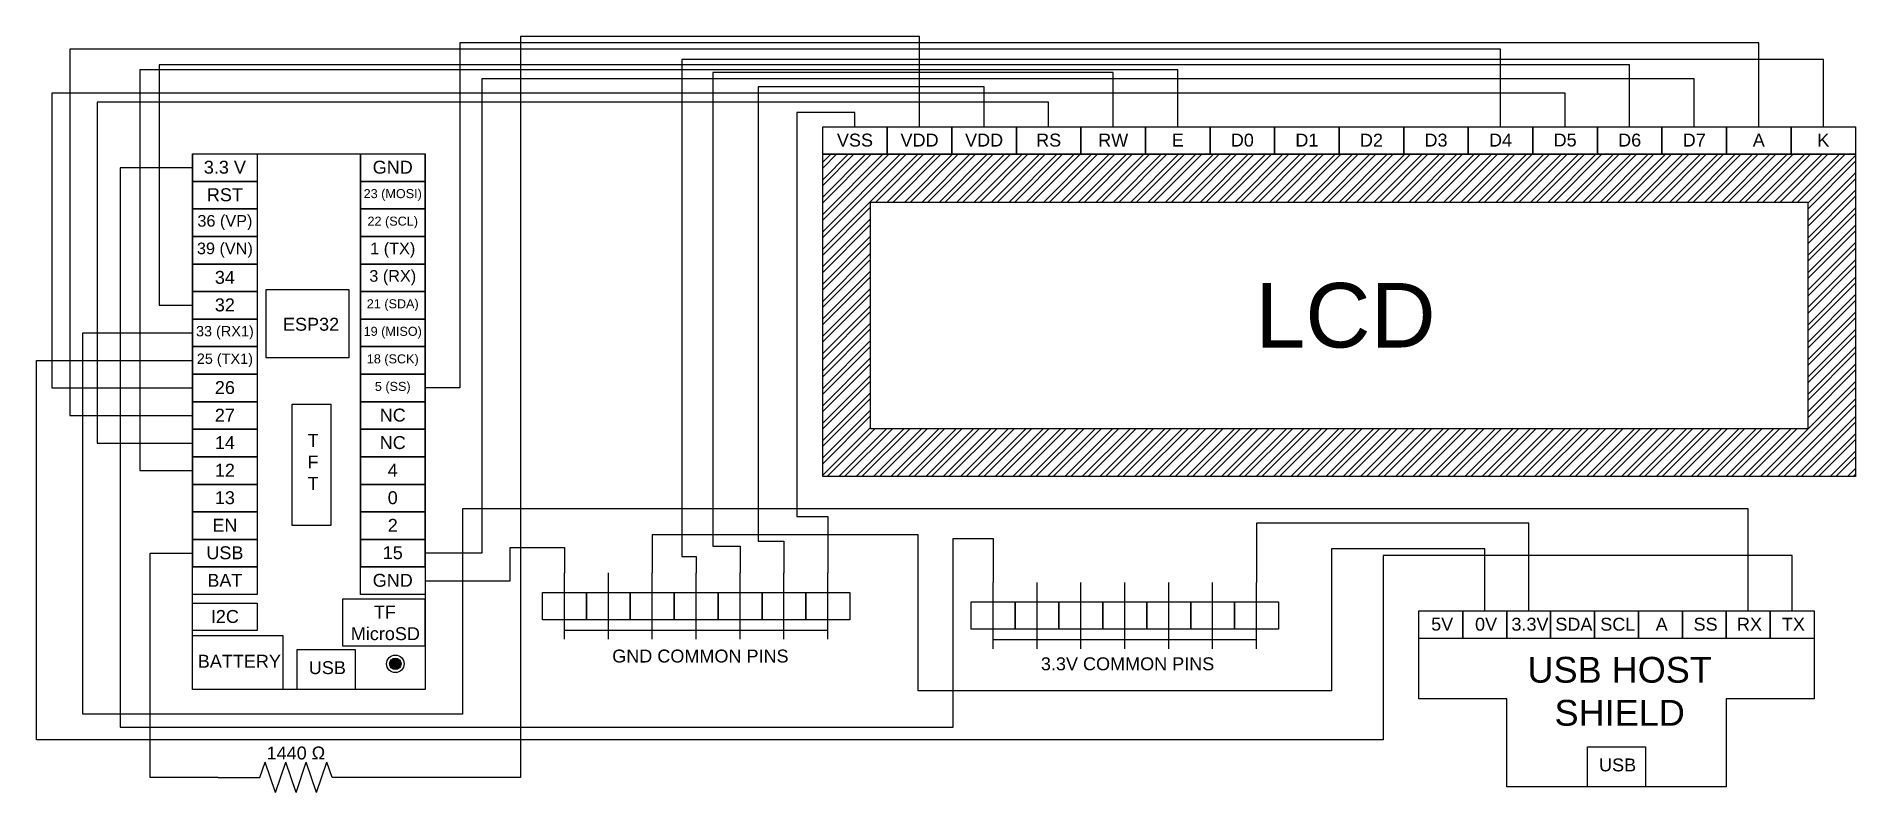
# Model space of a CAD drawing. Header units: metres. Extents: x 179 to 11979, y -3189 to 759.
# Drawn here: x 179 to 1588, y -145 to 441 of the extents above; entities that cross this region are included whole.
import ezdxf
from ezdxf.enums import TextEntityAlignment as Align

# ---------------------------------------------------------------- set-up
doc = ezdxf.new("R2010")
doc.units = ezdxf.units.M
doc.header["$LTSCALE"] = 0.5
doc.layers.get('0').update_dxf_attribs({"color": 255})
doc.layers.add('COMPONENTS', color=70, linetype='Continuous')
doc.layers.add('PINS', color=255, linetype='Continuous')
doc.layers.add('WIRES', color=7, linetype='Continuous', lineweight=25)
doc.styles.get("Standard").update_dxf_attribs({"font": 'arial.ttf'})

msp = doc.modelspace()

# ---------------------------------------------------------------- texts
at = {"layer": 'COMPONENTS', "char_height": 10, "attachment_point": 1}
for s, insert in [('GND COMMON PINS', (625, -34)), ('3.3V COMMON PINS', (957, -40))]:
    msp.add_mtext_dynamic_manual_height_columns(s, width=138.637, gutter_width=50, heights=[0], dxfattribs=dict(at, insert=insert))

# ---------------------------------------------------------------- blocks, each defined once
blk = doc.blocks.new('PIN')
blk.add_lwpolyline([(0, 0), (50, 0), (50, -21.3333), (0, -21.3333)], close=True)
blk.add_attdef('ETICHETTA', text='', height=10).set_placement((25, -10.3333), align=Align.MIDDLE)
blk = doc.blocks.new('ESP32')
at = {"layer": 'COMPONENTS'}
h = blk.add_hatch(color=256, dxfattribs=at)
h.dxf.hatch_style = 1
h.paths.add_polyline_path([(152.5279, 20, 1), (161.4721, 20, 1)])
for points in [[(0, 415), (180, 415), (180, 0), (0, 0)], [(57, 310), (121, 310), (121, 257), (57, 257)], [(77, 221), (107, 221), (107, 127), (77, 127)], [(180, 70), (116, 70), (116, 34), (180, 34)], [(70, 42), (70, 0), (0, 0), (0, 42)], [(81, 31), (126, 31), (126, 0), (81, 0)]]:
    blk.add_lwpolyline(points, close=True, dxfattribs=at)
for radius in [6.8007, 4.4721]:
    blk.add_circle((157, 20), radius, dxfattribs=at)
at = {"layer": 'PINS'}
for p, q in [((0, 415), (0, 95)), ((50, 415), (50, 95)), ((130, 415), (130, 95)), ((180, 95), (180, 415)), ((50, 393.6667), (0, 393.6667)), ((180, 393.6667), (130, 393.6667)), ((50, 372.3334), (0, 372.3334)), ((180, 372.3334), (130, 372.3334)), ((50, 351.0001), (0, 351.0001)), ((180, 351.0001), (130, 351.0001)), ((50, 329.6668), (0, 329.6668)), ((180, 329.6668), (130, 329.6668)), ((50, 308.3335), (0, 308.3335)), ((180, 308.3335), (130, 308.3335)), ((50, 287.0002), (0, 287.0002)), ((180, 287.0002), (130, 287.0002)), ((50, 265.6669), (0, 265.6669)), ((180, 265.6669), (130, 265.6669)), ((50, 244.3336), (0, 244.3336)), ((180, 244.3336), (130, 244.3336)), ((50, 223.0003), (0, 223.0003)), ((180, 223.0003), (130, 223.0003)), ((50, 201.667), (0, 201.667)), ((180, 201.667), (130, 201.667)), ((50, 180.3337), (0, 180.3337)), ((180, 180.3337), (130, 180.3337)), ((50, 159.0004), (0, 159.0004)), ((180, 159.0004), (130, 159.0004)), ((50, 137.6671), (0, 137.6671)), ((180, 137.6671), (130, 137.6671)), ((50, 116.3338), (0, 116.3338)), ((180, 116.3338), (130, 116.3338)), ((50, 95.0005), (0, 95.0005)), ((0, 95), (50, 95)), ((180, 95.0005), (130, 95.0005)), ((130, 95), (180, 95))]:
    blk.add_line(p, q, dxfattribs=at)
at = {"layer": 'COMPONENTS'}
blk.add_blockref('PIN', (0, 67.0001), dxfattribs=at).add_auto_attribs({'ETICHETTA': 'I2C'})
at = {"layer": 'PINS'}
for p, values in [((0, 415), {'ETICHETTA': '3.3 V'}), ((130, 415), {'ETICHETTA': 'GND'}), ((0, 393.6667), {'ETICHETTA': 'RST'}), ((0, 329.6668), {'ETICHETTA': '34'}), ((0, 308.3335), {'ETICHETTA': '32'}), ((0, 244.3336), {'ETICHETTA': '26'}), ((0, 223.0003), {'ETICHETTA': '27'}), ((130, 223.0003), {'ETICHETTA': 'NC'}), ((0, 201.667), {'ETICHETTA': '14'}), ((130, 201.667), {'ETICHETTA': 'NC'}), ((0, 180.3337), {'ETICHETTA': '12'}), ((130, 180.3337), {'ETICHETTA': '4'}), ((0, 159.0004), {'ETICHETTA': '13'}), ((130, 159.0004), {'ETICHETTA': '0'}), ((0, 137.6671), {'ETICHETTA': 'EN'}), ((130, 137.6671), {'ETICHETTA': '2'}), ((0, 116.3338), {'ETICHETTA': 'USB'}), ((130, 116.3338), {'ETICHETTA': '15'}), ((0, 95), {'ETICHETTA': 'BAT'}), ((130, 95), {'ETICHETTA': 'GND'})]:
    blk.add_blockref('PIN', p, dxfattribs=at).add_auto_attribs(values)
ref = blk.add_blockref('PIN', (130, 393.6667), dxfattribs=at)
ref.add_attrib('ETICHETTA', '23 (MOSI)', dxfattribs={"layer": '0', "height": 7}).set_placement((155, 383.3334), align=Align.MIDDLE)
ref = blk.add_blockref('PIN', (0, 372.3334), dxfattribs=at)
ref.add_attrib('ETICHETTA', '36 (VP)', dxfattribs={"layer": '0', "height": 9}).set_placement((25, 362.0001), align=Align.MIDDLE)
ref = blk.add_blockref('PIN', (130, 372.3334), dxfattribs=at)
ref.add_attrib('ETICHETTA', '22 (SCL)', dxfattribs={"layer": '0', "height": 7}).set_placement((155, 362.0001), align=Align.MIDDLE)
ref = blk.add_blockref('PIN', (0, 351.0001), dxfattribs=at)
ref.add_attrib('ETICHETTA', '39 (VN)', dxfattribs={"layer": '0', "height": 9}).set_placement((25, 340.6668), align=Align.MIDDLE)
ref = blk.add_blockref('PIN', (130, 351.0001), dxfattribs=at)
ref.add_attrib('ETICHETTA', '1 (TX)', dxfattribs={"layer": '0', "height": 9}).set_placement((155, 340.6668), align=Align.MIDDLE)
ref = blk.add_blockref('PIN', (130, 329.6668), dxfattribs=at)
ref.add_attrib('ETICHETTA', '3 (RX)', dxfattribs={"layer": '0', "height": 9}).set_placement((155, 319.3335), align=Align.MIDDLE)
ref = blk.add_blockref('PIN', (130, 308.3335), dxfattribs=at)
ref.add_attrib('ETICHETTA', '21 (SDA)', dxfattribs={"layer": '0', "height": 7}).set_placement((155, 298.0002), align=Align.MIDDLE)
ref = blk.add_blockref('PIN', (0, 287.0002), dxfattribs=at)
ref.add_attrib('ETICHETTA', '33 (RX1)', dxfattribs={"layer": '0', "height": 8}).set_placement((25, 276.6669), align=Align.MIDDLE)
ref = blk.add_blockref('PIN', (130, 287.0002), dxfattribs=at)
ref.add_attrib('ETICHETTA', '19 (MISO)', dxfattribs={"layer": '0', "height": 7}).set_placement((155, 276.6669), align=Align.MIDDLE)
ref = blk.add_blockref('PIN', (0, 265.6669), dxfattribs=at)
ref.add_attrib('ETICHETTA', '25 (TX1)', dxfattribs={"layer": '0', "height": 8}).set_placement((25, 255.3336), align=Align.MIDDLE)
ref = blk.add_blockref('PIN', (130, 265.6669), dxfattribs=at)
ref.add_attrib('ETICHETTA', '18 (SCK)', dxfattribs={"layer": '0', "height": 7}).set_placement((155, 255.3336), align=Align.MIDDLE)
ref = blk.add_blockref('PIN', (130, 244.3336), dxfattribs=at)
ref.add_attrib('ETICHETTA', '5 (SS)', dxfattribs={"layer": '0', "height": 7}).set_placement((155, 234.0003), align=Align.MIDDLE)
at = {"layer": 'COMPONENTS', "char_height": 10, "attachment_point": 1}
for s, width, insert in [('ESP32', 50, (70, 288)), ('T\\PF\\PT', 11, (89, 198)), ('\\pi29.35841;TF\\P\\pi11.52075;MicroSD', 74.815037, (111, 65.0077)), ('BATTERY', 30, (4, 27)), ('USB', 26, (90, 22))]:
    blk.add_mtext_dynamic_manual_height_columns(s, width=width, gutter_width=50, heights=[0], dxfattribs=dict(at, insert=insert))
blk = doc.blocks.new('LCD_1602')
at = {"layer": 'COMPONENTS'}
h = blk.add_hatch(dxfattribs=at)
h.set_pattern_fill('ANSI32', color=256)
h.paths.add_polyline_path([(0, 249.7), (0, 0), (800, 0), (800, 249.7)])
h.paths.add_polyline_path([(763, 212.7), (763, 37), (37, 37), (37, 212.7)], flags=16)
h.paths.add_polyline_path([(317.4, 71.8), (482.1, 71.8), (482.1, 174.9), (317.4, 174.9)], flags=8)
for points in [[(0, 271), (800, 271), (800, 0), (0, 0)], [(0, 249.7), (800, 249.7), (800, 0), (0, 0)], [(37, 212.7), (763, 212.7), (763, 37), (37, 37)]]:
    blk.add_lwpolyline(points, close=True, dxfattribs=at)
at = {"layer": 'PINS'}
for p, values in [((0, 271), {'ETICHETTA': 'VSS'}), ((50, 271), {'ETICHETTA': 'VDD'}), ((100, 271), {'ETICHETTA': 'VDD'}), ((150, 271), {'ETICHETTA': 'RS'}), ((200, 271), {'ETICHETTA': 'RW'}), ((250, 271), {'ETICHETTA': 'E'}), ((300, 271), {'ETICHETTA': 'D0'}), ((350, 271), {'ETICHETTA': 'D1'}), ((400, 271), {'ETICHETTA': 'D2'}), ((450, 271), {'ETICHETTA': 'D3'}), ((500, 271), {'ETICHETTA': 'D4'}), ((550, 271), {'ETICHETTA': 'D5'}), ((600, 271), {'ETICHETTA': 'D6'}), ((650, 271), {'ETICHETTA': 'D7'}), ((700, 271), {'ETICHETTA': 'A'}), ((750, 271), {'ETICHETTA': 'K'})]:
    blk.add_blockref('PIN', p, dxfattribs=at).add_auto_attribs(values)
at = {"layer": 'COMPONENTS', "insert": (335, 150), "char_height": 50, "attachment_point": 1}
blk.add_mtext_dynamic_manual_height_columns('LCD', width=336, gutter_width=50, heights=[0], dxfattribs=at)
blk = doc.blocks.new('SHORT_PIN')
blk.add_lwpolyline([(0, 21.3333), (34, 21.3333), (34, 0), (0, 0)], close=True)
blk.add_attdef('ETICHETTA', text='', height=10).set_placement((18, 11), align=Align.MIDDLE)
blk = doc.blocks.new('USB_HOST_SHIELD')
at = {"layer": 'COMPONENTS'}
for points in [[(238, -136.3333), (68, -136.3333), (68, -68.16665), (0, -68.16665), (0, 0), (306, 0), (306, -68.16665), (238, -68.16665)], [(130.5, -105.3333), (175.5, -105.3333), (175.5, -136.3333), (130.5, -136.3333)]]:
    blk.add_lwpolyline(points, close=True, dxfattribs=at)
at = {"layer": 'PINS'}
for p, values in [((0, -21.3333), {'ETICHETTA': '5V'}), ((34, -21.3333), {'ETICHETTA': '0V'}), ((68, -21.3333), {'ETICHETTA': '3.3V'}), ((102, -21.3333), {'ETICHETTA': 'SDA'}), ((136, -21.3333), {'ETICHETTA': 'SCL'}), ((170, -21.3333), {'ETICHETTA': 'A'}), ((204, -21.3333), {'ETICHETTA': 'SS'}), ((238, -21.3333), {'ETICHETTA': 'RX'}), ((272, -21.3333), {'ETICHETTA': 'TX'})]:
    blk.add_blockref('SHORT_PIN', p, dxfattribs=at).add_auto_attribs(values)
at = {"layer": 'COMPONENTS', "attachment_point": 1}
for s, width, insert, char_height in [('\\pi3.06657;USB HOST \\P\\pi24.0079;SHIELD', 146.2013487, (81, -35.62983), 20), ('USB', 26, (139.5, -114.3333), 10)]:
    blk.add_mtext_dynamic_manual_height_columns(s, width=width, gutter_width=50, heights=[0], dxfattribs=dict(at, insert=insert, char_height=char_height))
blk = doc.blocks.new('Parallel')
at = {"layer": 'PINS'}
for p, q in [((17, -15), (17, 36.3333)), ((51, -15), (51, 36.3333)), ((85, -15), (85, 36.3333)), ((119, -15), (119, 36.3333)), ((153, -15), (153, 36.3333)), ((187, -15), (187, 36.3333)), ((221, -15), (221, 36.3333)), ((17, -8), (221, -8))]:
    blk.add_line(p, q, dxfattribs=at)
at = {"layer": 'COMPONENTS'}
for p in [(0, 0), (34, 0), (68, 0), (102, 0), (136, 0), (170, 0), (204, 0)]:
    blk.add_blockref('SHORT_PIN', p, dxfattribs=at)
blk = doc.blocks.new('Res')
for p, q in [((0, 0), (0, -10.73)), ((-3.93, -14.73), (3.93, -12.07)), ((0, -10.73), (3.93, -12.07)), ((-3.93, -14.73), (3.93, -17.39)), ((-3.93, -20.06), (3.93, -17.39)), ((-3.93, -20.06), (3.93, -22.72)), ((-3.93, -25.38), (3.93, -22.72)), ((-3.93, -25.38), (3.93, -28.05)), ((0, -29.38), (3.93, -28.05)), ((0, -40.11), (0, -29.38))]:
    blk.add_line(p, q)
blk = doc.blocks.new('Resistenza')
at = {"color": 1, "xscale": 3, "yscale": 3, "zscale": 3, "rotation": 90}
blk.add_blockref('Res', (0, 0), dxfattribs=at)
blk.add_attdef('RESISTENZA', text='', height=10).set_placement((60.1, 13.9), align=Align.CENTER)

# ---------------------------------------------------------------- linework, layer by layer
at = {"layer": 'WIRES', "color": 18, "true_color": 0x000000}
for p, q in [((546, 19.3), (546, 45)), ((546, 45), (588, 45)), ((588, 45), (588, 25.3)), ((480, 19.3), (546, 19.3))]:
    msp.add_line(p, q, dxfattribs=at)
at = {"layer": 'WIRES', "color": 240, "true_color": 0xed1f24}
msp.add_lwpolyline([(863, 371), (863, 441), (554, 441), (554, -133), (440.2, -133)], dxfattribs=at)
at = {"layer": 'WIRES', "color": 30, "true_color": 0xf26722}
for points in [[(1313, 371), (1313, 431), (205, 431), (205, 147.3), (300, 147.3)], [(1538.8, -4), (1538.8, 39), (1222, 39), (1222, -104), (179, -104), (179, 190), (300, 190)]]:
    msp.add_lwpolyline(points, dxfattribs=at)
at = {"layer": 'WIRES', "color": 152, "true_color": 0x2776bb}
for points in [[(1513, 371), (1513, 436), (507, 436), (507, 168.7), (480, 168.7)], [(963, 371), (963, 390), (226, 390), (226, 126), (300, 126)]]:
    msp.add_lwpolyline(points, dxfattribs=at)
at = {"layer": 'WIRES', "color": 219, "true_color": 0x642165}
for points in [[(1563, 371), (1563, 423), (679, 423), (679, 38), (690, 38), (690, 25.3)], [(1013, 371), (1013, 413), (703, 413), (703, 46), (724, 46), (724, 25.3)]]:
    msp.add_lwpolyline(points, dxfattribs=at)
at = {"layer": 'WIRES', "color": 254, "true_color": 0xdadbdc}
for points in [[(1063, 371), (1063, 415), (259, 415), (259, 104.7), (300, 104.7)], [(1334.8, -4), (1334.8, 64), (1124, 64), (1124, 18)]]:
    msp.add_lwpolyline(points, dxfattribs=at)
at = {"layer": 'WIRES', "color": 114, "true_color": 0x139b48}
msp.add_lwpolyline([(1413, 371), (1413, 419), (274, 419), (274, 232.7), (300, 232.7)], dxfattribs=at)
at = {"layer": 'WIRES', "color": 252, "true_color": 0x939598}
msp.add_lwpolyline([(1363, 371), (1363, 397), (191, 397), (191, 168.7), (300, 168.7)], dxfattribs=at)
at = {"layer": 'WIRES', "color": 41, "true_color": 0xf4ee51}
msp.add_lwpolyline([(1463, 371), (1463, 408), (524, 408), (524, 40.7), (480, 40.7)], dxfattribs=at)
at = {"layer": 'WIRES', "color": 18, "true_color": 0x000000}
for points in [[(913, 371), (913, 402), (738, 402), (738, 50), (758, 50), (758, 25.3)], [(813, 371), (813, 382), (768, 382), (768, 69), (792, 69), (792, 25.3)], [(1300.8, -4), (1300.8, 44), (1182, 44), (1182, -66), (862, -66), (862, 55), (656, 55), (656, 25.3)]]:
    msp.add_lwpolyline(points, dxfattribs=at)
at = {"layer": 'WIRES', "color": 242, "true_color": 0xcd2027}
msp.add_lwpolyline([(300, 339.3), (244, 339.3), (244, -94), (889, -94), (889, 52), (920, 52), (920, 18)], dxfattribs=at)
at = {"layer": 'WIRES', "color": 251, "true_color": 0x636466}
msp.add_lwpolyline([(1504.8, -4), (1504.8, 75), (509, 75), (509, -84), (215, -84), (215, 211.3), (300, 211.3)], dxfattribs=at)
at = {"layer": 'WIRES', "color": 116, "true_color": 0x136734}
msp.add_lwpolyline([(319.9, -133), (267, -133), (267, 40.7), (300, 40.7)], dxfattribs=at)

# ---------------------------------------------------------------- block references
for name, p in [('LCD_1602', (788, 100)), ('ESP32', (300, -65)), ('Parallel', (571, -11)), ('Parallel', (903, -18.3)), ('USB_HOST_SHIELD', (1249.8, -4))]:
    msp.add_blockref(name, p)
at = {"layer": 'COMPONENTS'}
msp.add_blockref('Resistenza', (319.9, -133), dxfattribs=at).add_auto_attribs({'RESISTENZA': '1440 Ω'})

msp.set_redraw_order([(e.dxf.handle, doc.entitydb.next_handle()) for e in msp.query("TEXT MTEXT ATTDEF DIMENSION ARC_DIMENSION")])  # texts and dimensions are drawn at this point

doc.saveas('drawing.dxf')
